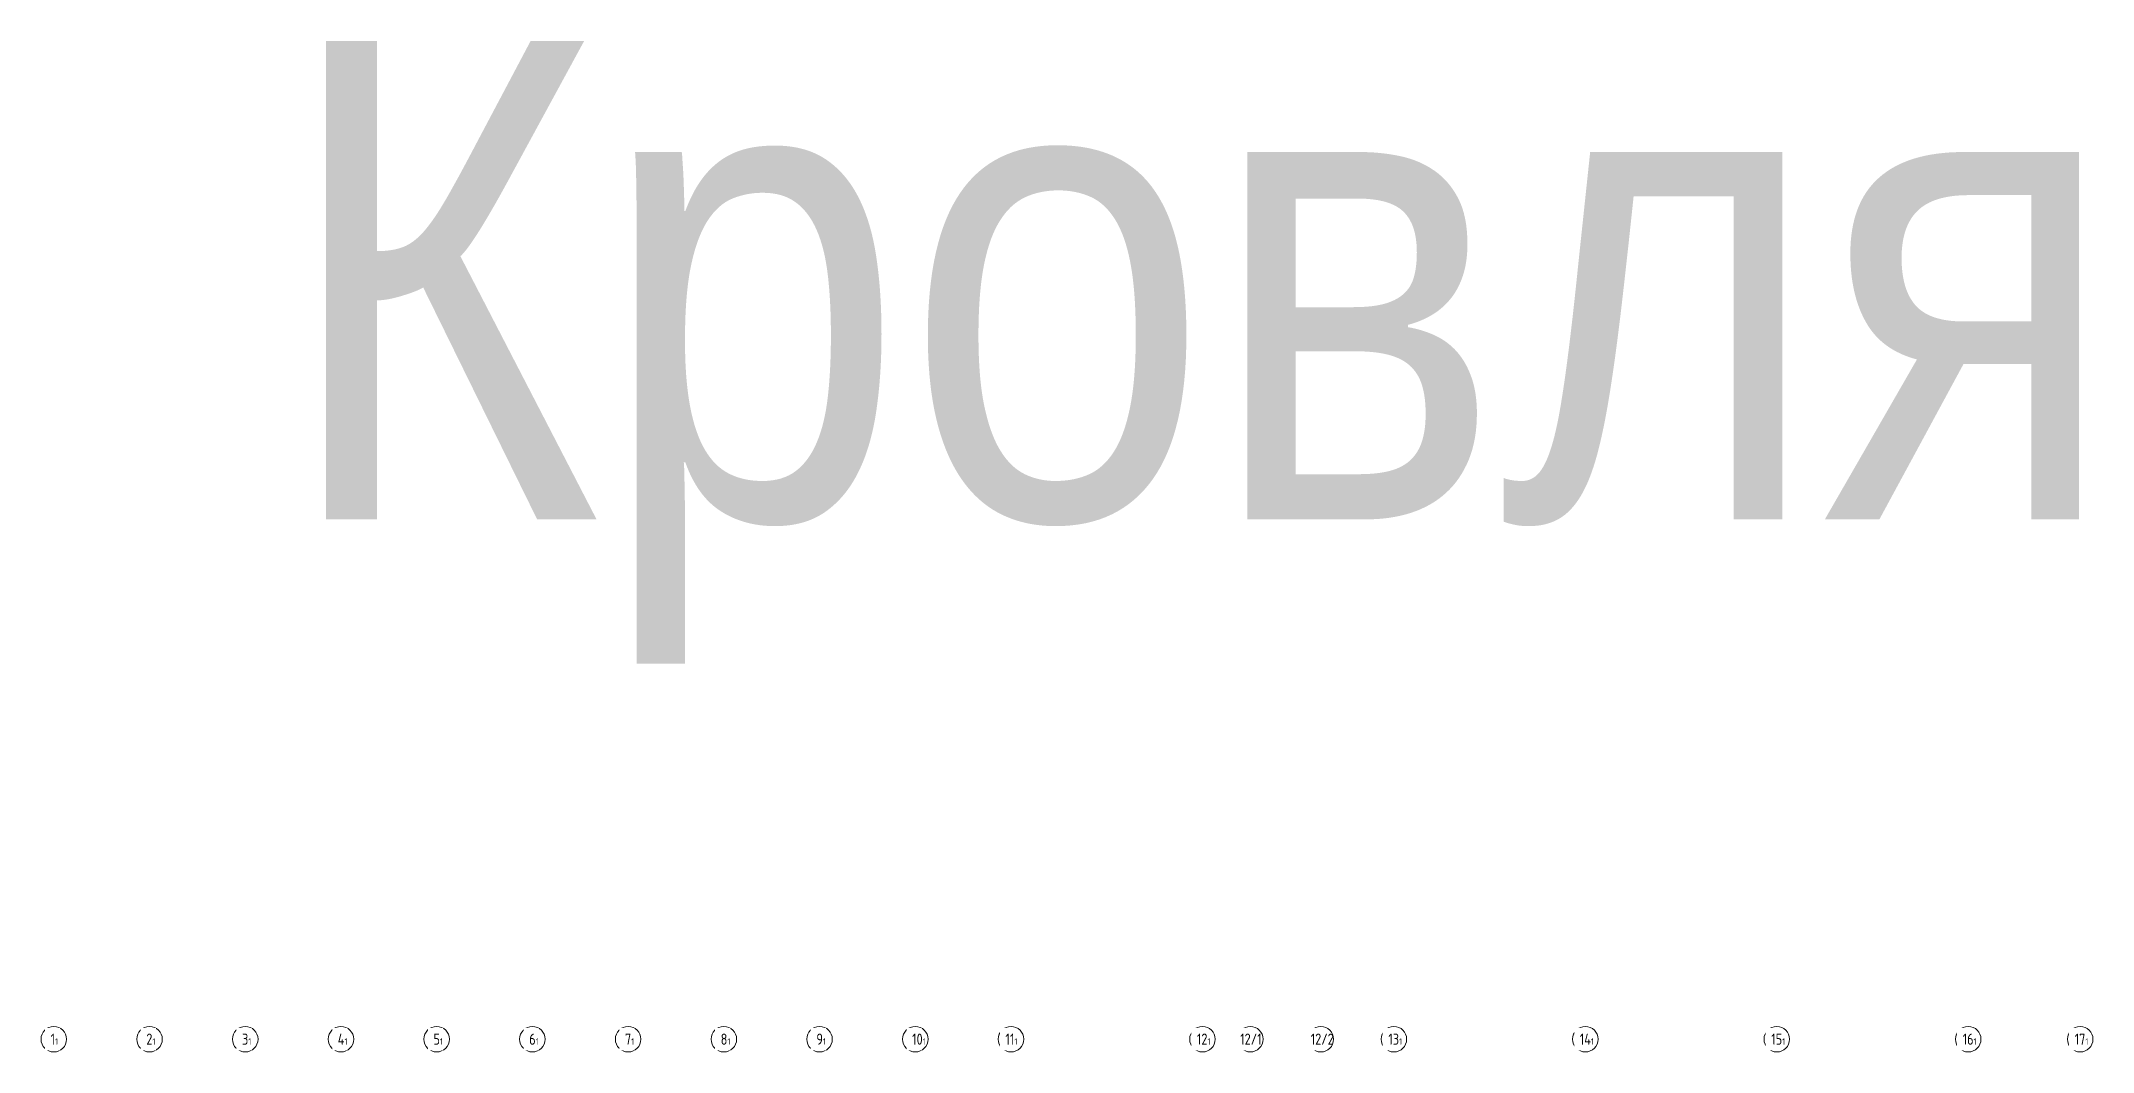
# Model space of a CAD drawing. Header units: millimetres. Extents: x -8417289 to 9420486, y 0 to 166066.
# Drawn here: x 460725 to 525035, y 134363 to 166066 of the extents above; entities that cross this region are included whole.
import ezdxf

# ---------------------------------------------------------------- set-up
doc = ezdxf.new("R2010")
doc.units = ezdxf.units.MM
doc.header["$MEASUREMENT"] = 0
doc.layers.get('0').update_dxf_attribs({"color": 250, "lineweight": 9})
doc.layers.add('АР_Оси', color=195, linetype='Continuous', lineweight=9)
doc.styles.add('Arial', font='ARIALN.TTF')
doc.styles.add('ГОСТ 2.304', font='isocpeur.TTF', dxfattribs={"width": 0.7})

msp = doc.modelspace()

# ---------------------------------------------------------------- texts
at = {"style": 'Arial'}
msp.add_text('Кровля', height=15000, dxfattribs=at).set_placement((468242.3, 151066.2))

# ---------------------------------------------------------------- linework, layer by layer
at = {"layer": 'АР_Оси', "ltscale": 0.5}
for centre in [(461125.4, 134763.1), (464125.4, 134763.1), (467125.4, 134763.1), (470125.4, 134763.1), (473125.4, 134763.1), (476125.4, 134763.1), (479125.4, 134763.1), (482125.4, 134763.1), (485125.4, 134763.1), (488125.4, 134763.1), (491125.4, 134763.1), (497125.4, 134763.1), (498625.4, 134763.1), (500835.4, 134763.1), (503125.4, 134763.1), (509125.4, 134763.1), (515125.4, 134763.1), (521125.4, 134763.1), (524635.4, 134763.1)]:
    msp.add_circle(centre, 400, dxfattribs=at)

msp.set_redraw_order([(e.dxf.handle, doc.entitydb.next_handle()) for e in msp.query("TEXT MTEXT ATTDEF DIMENSION ARC_DIMENSION")])  # texts and dimensions are drawn at this point

# ---------------------------------------------------------------- next in the draw order: texts
at = {"layer": 'АР_Оси', "char_height": 350, "width": 123.867, "attachment_point": 1, "line_spacing_factor": 1.149209, "style": 'ГОСТ 2.304', "bg_fill": 2}
for s, insert in [('{\\W0.8;1\\H0.57143x;1}', (461025.6, 134940.9)), ('{\\W0.8;2\\H0.57143x;1}', (464025.6, 134940.9)), ('{\\W0.8;3\\H0.57143x;1}', (467025.6, 134940.9)), ('{\\W0.8;4\\H0.57143x;1}', (470025.6, 134940.9)), ('{\\W0.8;5\\H0.57143x;1}', (473025.6, 134940.9)), ('{\\W0.8;6\\H0.57143x;1}', (476025.6, 134940.9)), ('{\\W0.8;7\\H0.57143x;1}', (479025.6, 134940.9)), ('{\\W0.8;8\\H0.57143x;1}', (482025.6, 134940.9)), ('{\\W0.8;9\\H0.57143x;1}', (485025.6, 134940.9)), ('{\\W0.8;10\\H0.57143x;1}', (488025.6, 134940.9)), ('{\\W0.8;11\\H0.57143x;1}', (490951.4, 134940.9)), ('{\\W0.8;12\\H0.57143x;1}', (496951.4, 134940.9)), ('{\\W0.8;12/1}', (498307.7, 134940.9)), ('{\\W0.8;12/2}', (500517.7, 134940.9)), ('{\\W0.8;15\\H0.57143x;1}', (514951.4, 134940.9)), ('{\\W0.8;16\\H0.57143x;1}', (520951.4, 134940.9)), ('{\\W0.8;17\\H0.57143x;1}', (524461.4, 134940.9))]:
    msp.add_mtext(s, dxfattribs=dict(at, insert=insert))
at = {"layer": 'АР_Оси', "ltscale": 0.5, "char_height": 350, "width": 123.867, "attachment_point": 1, "line_spacing_factor": 1.149209, "style": 'ГОСТ 2.304', "bg_fill": 2}
for s, insert in [('{\\W0.8;13\\H0.57143x;1}', (502951.4, 134940.9)), ('{\\W0.8;14\\H0.57143x;1}', (508951.4, 134940.9))]:
    msp.add_mtext(s, dxfattribs=dict(at, insert=insert))

doc.saveas('drawing.dxf')
